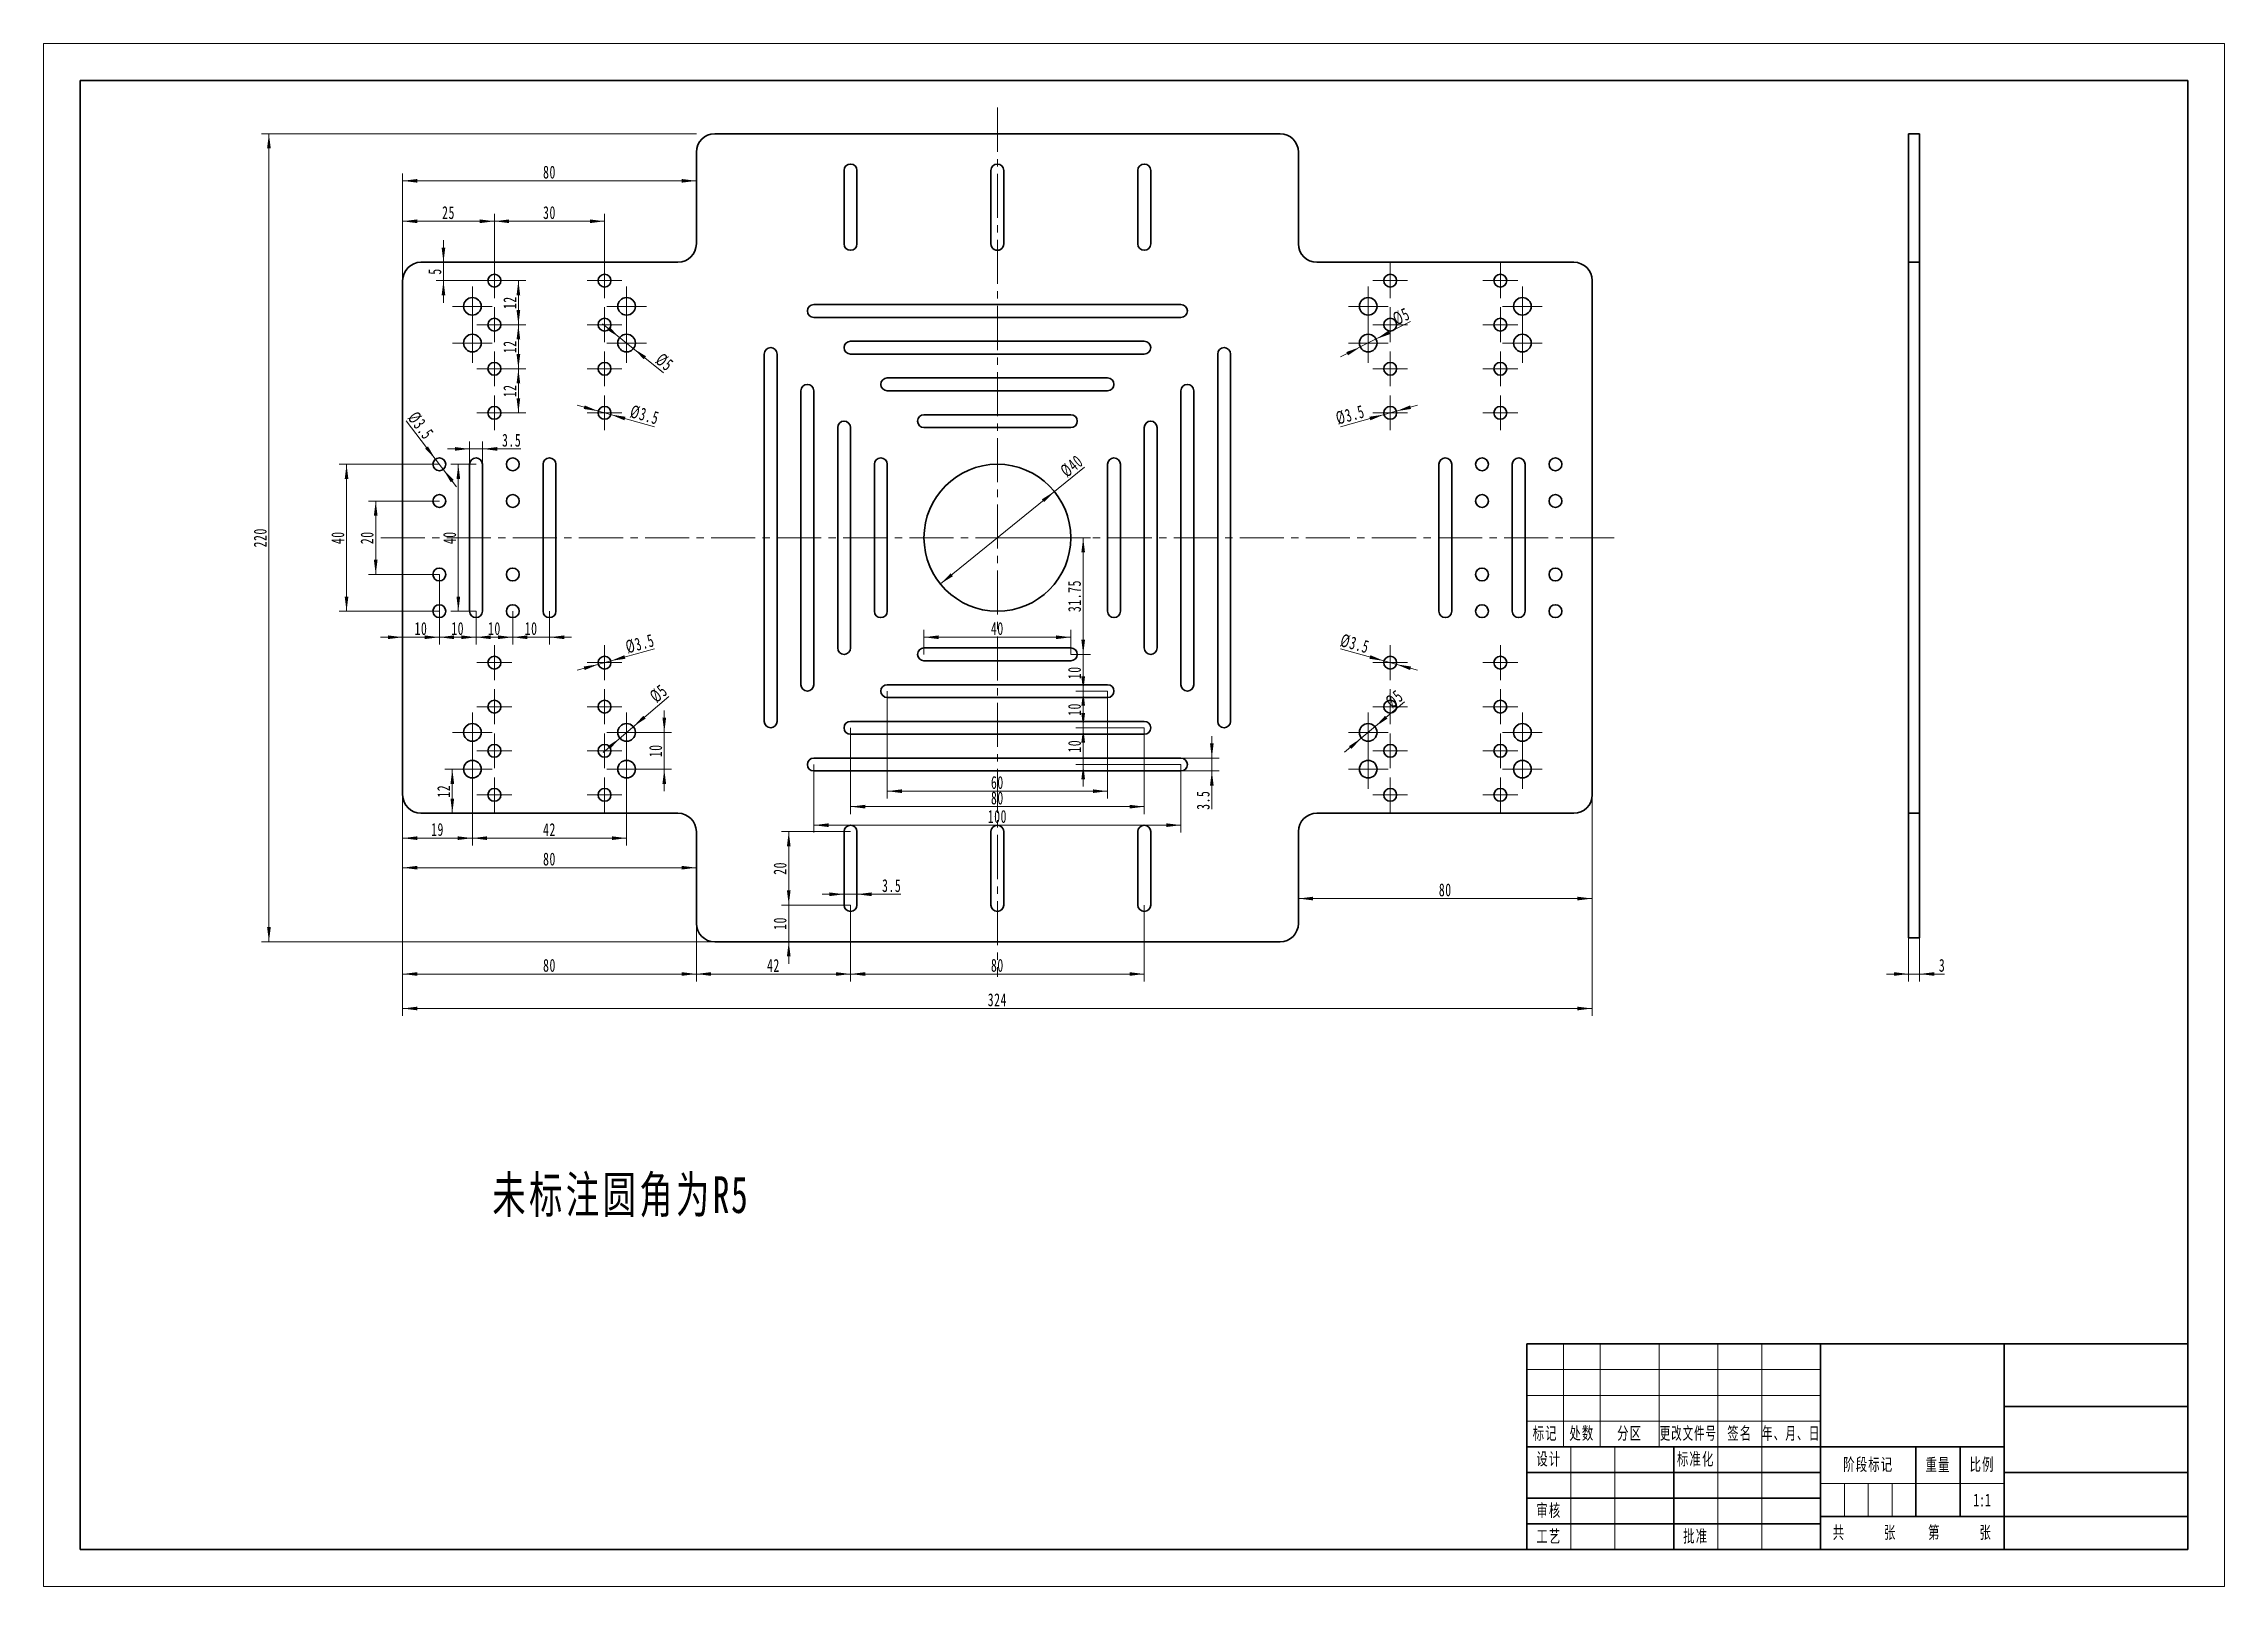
# Model space of a CAD drawing. Header units: millimetres. Extents: x -297 to 297, y -210 to 210.
import ezdxf
from ezdxf.enums import TextEntityAlignment as Align

# ---------------------------------------------------------------- set-up
doc = ezdxf.new("R2010")
doc.units = ezdxf.units.MM
doc.linetypes.add('点画线', pattern=[18, 12, -2, 2, -2])
doc.layers.get('0').update_dxf_attribs({"lineweight": 35})
for name, color, linetype, lineweight in [('中心线层', 1, '点画线', 18), ('尺寸线层', 3, 'Continuous', 18), ('粗实线层', 7, 'Continuous', 35), ('细实线层', 7, 'Continuous', 18)]:
    doc.layers.add(name, color=color, linetype=linetype, lineweight=lineweight)
doc.styles.add('标准', font='', dxfattribs={"width": 0.667})
doc.styles.get('标准').set_extended_font_data('宋体')
doc.dimstyles.new('标准', dxfattribs={"dimtxt": 3.5, "dimasz": 4, "dimexe": 2, "dimexo": 0, "dimtad": 1, "dimdsep": 46, "dimtxsty": '标准', "dimblk": '_CAXARROW', "dimcen": 0, "dimdle": 6, "dimazin": 2, "dimtfac": 0.707107, "dimtdec": 3, "dimtmove": 2, "dimatfit": 3, "dimfxl": 0, "dimfrac": 2, "dimtolj": 1, "dimtzin": 0, "dimarcsym": 0})

msp = doc.modelspace()

# ---------------------------------------------------------------- texts
at = {"layer": '尺寸线层', "insert": (-174.789, -98.355), "char_height": 10, "width": 114.69467, "attachment_point": 1, "line_spacing_factor": 1.15057, "style": '标准'}
msp.add_mtext('\\T1.1;未标注圆角为R5', dxfattribs=at)

# ---------------------------------------------------------------- blocks, each defined once
blk = doc.blocks.new('$CAXA_FRAME_13B17AC1$')
at = {"layer": '粗实线层'}
for p, q in [((-287, 200), (-287, -200)), ((287, 200), (-287, 200)), ((287, -200), (287, 200)), ((-287, -200), (287, -200))]:
    blk.add_line(p, q, dxfattribs=at)
at = {"layer": '细实线层'}
for p, q in [((297, 210), (-297, 210)), ((-297, 210), (-297, -210)), ((297, -210), (297, 210)), ((-297, -210), (297, -210))]:
    blk.add_line(p, q, dxfattribs=at)
blk = doc.blocks.new('$CAXA_TITLE_151E506F$')
at = {"layer": '粗实线层'}
for p, q in [((0, 56), (-180, 56)), ((-180, 56), (-180, 0)), ((-100, 56), (-100, 0)), ((-50, 56), (-50, 0)), ((0, 0), (0, 56)), ((0, 39), (-50, 39)), ((-50, 28), (-180, 28)), ((-140, 28), (-140, 0)), ((-74, 28), (-74, 9)), ((-62, 28), (-62, 9)), ((-100, 21), (-180, 21)), ((0, 21), (-50, 21)), ((-100, 14), (-180, 14)), ((-100, 7), (-180, 7)), ((0, 9), (-100, 9)), ((0, 0), (-180, 0))]:
    blk.add_line(p, q, dxfattribs=at)
at = {"layer": '细实线层'}
for p, q in [((-170, 56), (-170, 28)), ((-160, 56), (-160, 28)), ((-144, 56), (-144, 28)), ((-128, 56), (-128, 0)), ((-116, 56), (-116, 0)), ((-100, 49), (-180, 49)), ((-100, 42), (-180, 42)), ((-100, 35), (-180, 35)), ((-168, 28), (-168, 0)), ((-156, 28), (-156, 0)), ((-50, 18), (-100, 18)), ((-93.5, 18), (-93.5, 9)), ((-87, 18), (-87, 9)), ((-80.5, 18), (-80.5, 9))]:
    blk.add_line(p, q, dxfattribs=at)
at = {"layer": '尺寸线层', "attachment_point": 5, "line_spacing_factor": 1.369753, "style": '标准'}
for s, insert, char_height, width in [('\\T1.1;标记', (-175, 31.5), 3.405, 18), ('\\T1.1;处数', (-165, 31.5), 3.405, 18), ('\\T1.1;分区', (-152, 31.5), 3.405, 30), ('\\T1.1;{\\W0.60886;更改文件号}', (-136, 31.5), 3.4054, 30), ('\\T1.1;签名', (-122, 31.5), 3.405, 22), ('\\T1.1;{\\W0.622239;年、月、日}', (-108, 31.5), 3.4054, 30), ('\\T1.1;设计', (-174, 24.5), 3.405, 22), ('\\T1.1;标准化', (-134, 24.5), 3.405, 22), ('\\T1.1;阶段标记', (-87, 23), 3.405, 50), ('\\T1.1;重量', (-68, 23), 3.405, 22), ('\\T1.1;比例', (-56, 23), 3.405, 22), ('\\T1.1;审核', (-174, 10.5), 3.405, 22), ('\\T1.1;共', (-95, 4.5), 3.405, 8), ('\\T1.1;张', (-81, 4.5), 3.405, 8), ('\\T1.1;第', (-69, 4.5), 3.405, 8), ('\\T1.1;张', (-55, 4.5), 3.405, 8), ('\\T1.1;工艺', (-174, 3.5), 3.405, 22), ('\\T1.1;批准', (-134, 3.5), 3.405, 22)]:
    blk.add_mtext(s, dxfattribs=dict(at, insert=insert, char_height=char_height, width=width))
at = {"layer": '尺寸线层', "style": '标准'}
for tag, height, width, p in [('标记C', 3.54, 0.667, (-175, 52.5)), ('处数C', 3.54, 0.667, (-165, 52.5)), ('分区C', 3.54, 0.667, (-152, 52.5)), ('更改文件号C', 3.54, 0.512156, (-136, 52.5)), ('更改签名C', 3.54, 0.459969, (-122, 52.5)), ('更改日期C', 3.54, 0.62723, (-108, 52.5)), ('标记B', 3.54, 0.667, (-175, 45.5)), ('处数B', 3.54, 0.667, (-165, 45.5)), ('分区B', 3.54, 0.667, (-152, 45.5)), ('更改文件号B', 3.54, 0.512156, (-136, 45.5)), ('更改签名B', 3.54, 0.459969, (-122, 45.5)), ('更改日期B', 3.54, 0.62723, (-108, 45.5)), ('单位名称', 5.05, 0.667, (-25, 47.5)), ('材料名称', 5.05, 0.667, (-75, 42)), ('标记A', 3.54, 0.667, (-175, 38.5)), ('处数A', 3.54, 0.667, (-165, 38.5)), ('分区A', 3.54, 0.667, (-152, 38.5)), ('更改文件号A', 3.54, 0.512156, (-136, 38.5)), ('更改签名A', 3.54, 0.459969, (-122, 38.5)), ('更改日期A', 3.54, 0.62723, (-108, 38.5)), ('图纸名称', 5.05, 0.667, (-25, 30)), ('设计', 3.54, 0.667, (-162, 24.5)), ('设计日期', 3.54, 0.667, (-148, 24.5)), ('标准化', 3.54, 0.667, (-122, 24.5)), ('标准化日期', 3.54, 0.569556, (-108, 24.5)), ('图纸编号', 5.05, 0.667, (-25, 15)), ('审核', 3.54, 0.667, (-162, 10.5)), ('审核日期', 3.54, 0.667, (-148, 10.5)), ('阶段标记S', 3.54, 0.229984, (-96.75, 13.5)), ('阶段标记A', 3.54, 0.229984, (-90.25, 13.5)), ('阶段标记B', 3.54, 0.229984, (-83.75, 13.5)), ('阶段标记C', 3.54, 0.229984, (-77.25, 13.5)), ('重量', 3.54, 0.667, (-68, 13.5)), ('图纸比例', 3.54, 0.524733, (-56, 13.5)), ('页数', 3.54, 0.667, (-88, 4.5)), ('页码', 3.54, 0.667, (-62, 4.5)), ('投影符号', 3.54, 0.667, (-25, 4.5)), ('工艺', 3.54, 0.667, (-162, 3.5)), ('工艺日期', 3.54, 0.667, (-148, 3.5)), ('批准', 3.54, 0.667, (-122, 3.5)), ('批准日期', 3.54, 0.667, (-108, 3.5))]:
    blk.add_attdef(tag, text='', height=height, dxfattribs=dict(at, width=width)).set_placement(p, align=Align.MIDDLE_CENTER)
blk = doc.blocks.new('*X4')
at = {"layer": '尺寸线层', "linetype": 'Continuous'}
for points in [[(-235.63, 185.48), (-235.13, 181.48), (-236.13, 181.48)], [(-235.63, -34.52), (-235.13, -30.52), (-236.13, -30.52)]]:
    blk.add_hatch(color=0, dxfattribs=at).paths.add_polyline_path(points, flags=0)
at = {"layer": '尺寸线层', "color": 0, "linetype": 'Continuous'}
for p, q in [((-119.21, 185.48), (-237.63, 185.48)), ((-235.63, 185.48), (-235.63, -34.52)), ((-114.21, -34.52), (-237.63, -34.52))]:
    blk.add_line(p, q, dxfattribs=at)
at = {"layer": '尺寸线层', "color": 0, "insert": (-237.98, 75.48), "char_height": 3.5, "width": 9.9502, "attachment_point": 5, "rotation": 90, "line_spacing_factor": 1.15057, "style": '标准'}
blk.add_mtext('\\T1.1;220', dxfattribs=at)
blk = doc.blocks.new('_CAXARROW')
blk.add_hatch(color=0).paths.add_polyline_path([(0, 0), (-1, 0.125), (-1, -0.125)], flags=0)
blk = doc.blocks.new('*X5')
at = {"layer": '尺寸线层', "linetype": 'Continuous'}
for points in [[(-199.21, -52.68), (-195.21, -52.18), (-195.21, -53.18)], [(124.79, -52.68), (120.79, -52.18), (120.79, -53.18)]]:
    blk.add_hatch(color=0, dxfattribs=at).paths.add_polyline_path(points, flags=0)
at = {"layer": '尺寸线层', "color": 0, "linetype": 'Continuous'}
for p, q in [((-199.21, 5.48), (-199.21, -54.68)), ((124.79, 3.38), (124.79, -54.68)), ((-199.21, -52.68), (124.79, -52.68))]:
    blk.add_line(p, q, dxfattribs=at)
at = {"layer": '尺寸线层', "color": 0, "insert": (-37.21, -50.33), "char_height": 3.5, "width": 10.002, "attachment_point": 5, "line_spacing_factor": 1.15057, "style": '标准'}
blk.add_mtext('\\T1.1;324', dxfattribs=at)
blk = doc.blocks.new('*X6')
at = {"layer": '尺寸线层', "linetype": 'Continuous'}
for points in [[(-199.21, 172.65), (-195.21, 173.15), (-195.21, 172.15)], [(-119.21, 172.65), (-123.21, 173.15), (-123.21, 172.15)]]:
    blk.add_hatch(color=0, dxfattribs=at).paths.add_polyline_path(points, flags=0)
at = {"layer": '尺寸线层', "color": 0, "linetype": 'Continuous'}
for p, q in [((-199.21, 145.48), (-199.21, 174.65)), ((-199.21, 172.65), (-119.21, 172.65)), ((-119.21, 172.48), (-119.21, 174.65))]:
    blk.add_line(p, q, dxfattribs=at)
at = {"layer": '尺寸线层', "color": 0, "insert": (-159.21, 175), "char_height": 3.5, "width": 7, "attachment_point": 5, "line_spacing_factor": 1.15057, "style": '标准'}
blk.add_mtext('\\T1.1;80', dxfattribs=at)
blk = doc.blocks.new('*X7')
at = {"layer": '尺寸线层', "linetype": 'Continuous'}
for points in [[(-199.21, -43.29), (-195.21, -42.79), (-195.21, -43.79)], [(-119.21, -43.29), (-123.21, -42.79), (-123.21, -43.79)]]:
    blk.add_hatch(color=0, dxfattribs=at).paths.add_polyline_path(points, flags=0)
at = {"layer": '尺寸线层', "color": 0, "linetype": 'Continuous'}
for p, q in [((-199.21, -21.52), (-199.21, -45.29)), ((-119.21, -34.52), (-119.21, -45.29)), ((-199.21, -43.29), (-119.21, -43.29))]:
    blk.add_line(p, q, dxfattribs=at)
at = {"layer": '尺寸线层', "color": 0, "insert": (-159.21, -40.95), "char_height": 3.5, "width": 7, "attachment_point": 5, "line_spacing_factor": 1.15057, "style": '标准'}
blk.add_mtext('\\T1.1;80', dxfattribs=at)
blk = doc.blocks.new('*X8')
at = {"layer": '尺寸线层', "linetype": 'Continuous'}
for points in [[(-199.21, -14.35), (-195.21, -13.85), (-195.21, -14.85)], [(-119.21, -14.35), (-123.21, -13.85), (-123.21, -14.85)]]:
    blk.add_hatch(color=0, dxfattribs=at).paths.add_polyline_path(points, flags=0)
at = {"layer": '尺寸线层', "color": 0, "linetype": 'Continuous'}
for p, q in [((-199.21, 5.48), (-199.21, -16.35)), ((-199.21, -14.35), (-119.21, -14.35)), ((-119.21, -21.52), (-119.21, -12.35))]:
    blk.add_line(p, q, dxfattribs=at)
at = {"layer": '尺寸线层', "color": 0, "insert": (-159.21, -12.01), "char_height": 3.5, "width": 7, "attachment_point": 5, "line_spacing_factor": 1.15057, "style": '标准'}
blk.add_mtext('\\T1.1;80', dxfattribs=at)
blk = doc.blocks.new('*X9')
at = {"layer": '尺寸线层', "linetype": 'Continuous'}
for points in [[(44.79, -22.75), (48.79, -22.25), (48.79, -23.25)], [(124.79, -22.75), (120.79, -22.25), (120.79, -23.25)]]:
    blk.add_hatch(color=0, dxfattribs=at).paths.add_polyline_path(points, flags=0)
at = {"layer": '尺寸线层', "color": 0, "linetype": 'Continuous'}
for p, q in [((124.79, 5.48), (124.79, -24.75)), ((44.79, -29.52), (44.79, -20.75)), ((44.79, -22.75), (124.79, -22.75))]:
    blk.add_line(p, q, dxfattribs=at)
at = {"layer": '尺寸线层', "color": 0, "insert": (84.79, -20.4), "char_height": 3.5, "width": 7, "attachment_point": 5, "line_spacing_factor": 1.15057, "style": '标准'}
blk.add_mtext('\\T1.1;80', dxfattribs=at)
blk = doc.blocks.new('*X10')
at = {"layer": '尺寸线层', "linetype": 'Continuous'}
for points in [[(-185.68, 12.48), (-186.18, 8.48), (-185.18, 8.48)], [(-185.68, 0.48), (-186.18, 4.48), (-185.18, 4.48)]]:
    blk.add_hatch(color=0, dxfattribs=at).paths.add_polyline_path(points, flags=0)
at = {"layer": '尺寸线层', "color": 0, "linetype": 'Continuous'}
for p, q in [((-180.21, 12.48), (-187.68, 12.48)), ((-185.68, 0.48), (-185.68, 12.48)), ((-194.21, 0.48), (-183.68, 0.48))]:
    blk.add_line(p, q, dxfattribs=at)
at = {"layer": '尺寸线层', "color": 0, "insert": (-188.03, 6.48), "char_height": 3.5, "width": 7, "attachment_point": 5, "rotation": 90, "line_spacing_factor": 1.15057, "style": '标准'}
blk.add_mtext('\\T1.1;12', dxfattribs=at)
blk = doc.blocks.new('*X11')
at = {"layer": '尺寸线层', "linetype": 'Continuous'}
for points in [[(-199.21, -6.31), (-195.21, -5.81), (-195.21, -6.81)], [(-180.21, -6.31), (-184.21, -5.81), (-184.21, -6.81)]]:
    blk.add_hatch(color=0, dxfattribs=at).paths.add_polyline_path(points, flags=0)
at = {"layer": '尺寸线层', "color": 0, "linetype": 'Continuous'}
for p, q in [((-180.21, 12.48), (-180.21, -8.31)), ((-199.21, 5.48), (-199.21, -8.31)), ((-199.21, -6.31), (-180.21, -6.31))]:
    blk.add_line(p, q, dxfattribs=at)
at = {"layer": '尺寸线层', "color": 0, "insert": (-189.71, -3.97), "char_height": 3.5, "width": 7, "attachment_point": 5, "line_spacing_factor": 1.15057, "style": '标准'}
blk.add_mtext('\\T1.1;19', dxfattribs=at)
blk = doc.blocks.new('*X12')
at = {"layer": '尺寸线层', "linetype": 'Continuous'}
for points in [[(-127.94, 22.48), (-127.44, 26.48), (-128.44, 26.48)], [(-127.94, 12.48), (-127.44, 8.48), (-128.44, 8.48)]]:
    blk.add_hatch(color=0, dxfattribs=at).paths.add_polyline_path(points, flags=0)
at = {"layer": '尺寸线层', "color": 0, "linetype": 'Continuous'}
for p, q in [((-127.94, 28.48), (-127.94, 6.48)), ((-138.21, 22.48), (-125.94, 22.48)), ((-138.21, 12.48), (-125.94, 12.48))]:
    blk.add_line(p, q, dxfattribs=at)
at = {"layer": '尺寸线层', "color": 0, "insert": (-130.28, 17.48), "char_height": 3.5, "width": 7, "attachment_point": 5, "rotation": 90, "line_spacing_factor": 1.15057, "style": '标准'}
blk.add_mtext('\\T1.1;10', dxfattribs=at)
blk = doc.blocks.new('*X13')
at = {"layer": '尺寸线层', "linetype": 'Continuous'}
for points in [[(-180.21, -6.31), (-176.21, -5.81), (-176.21, -6.81)], [(-138.21, -6.31), (-142.21, -5.81), (-142.21, -6.81)]]:
    blk.add_hatch(color=0, dxfattribs=at).paths.add_polyline_path(points, flags=0)
at = {"layer": '尺寸线层', "color": 0, "linetype": 'Continuous'}
for p, q in [((-180.21, 12.48), (-180.21, -8.31)), ((-138.21, 12.48), (-138.21, -8.31)), ((-180.21, -6.31), (-138.21, -6.31))]:
    blk.add_line(p, q, dxfattribs=at)
at = {"layer": '尺寸线层', "color": 0, "insert": (-159.21, -3.97), "char_height": 3.5, "width": 7, "attachment_point": 5, "line_spacing_factor": 1.15057, "style": '标准'}
blk.add_mtext('\\T1.1;42', dxfattribs=at)
blk = doc.blocks.new('*X14')
at = {"layer": '尺寸线层', "linetype": 'Continuous'}
for points in [[(-136.39, 24.04), (-133.02, 26.26), (-133.67, 27.02)], [(-140.03, 20.92), (-142.75, 17.94), (-143.4, 18.7)]]:
    blk.add_hatch(color=0, dxfattribs=at).paths.add_polyline_path(points, flags=0)
at = {"layer": '尺寸线层', "color": 0, "linetype": 'Continuous'}
blk.add_line((-126.73, 32.3), (-144.59, 17.02), dxfattribs=at)
at = {"layer": '尺寸线层', "color": 0, "insert": (-129.48, 33.07), "char_height": 3.5, "width": 7, "attachment_point": 5, "rotation": 40.53519, "line_spacing_factor": 1.15057, "style": '标准'}
blk.add_mtext('\\T1.1;%%C5', dxfattribs=at)
blk = doc.blocks.new('*X15')
at = {"layer": '尺寸线层', "linetype": 'Continuous'}
for points in [[(-140.08, 129.98), (-143.52, 132.09), (-142.89, 132.87)], [(-136.34, 126.98), (-133.53, 124.09), (-132.9, 124.87)]]:
    blk.add_hatch(color=0, dxfattribs=at).paths.add_polyline_path(points, flags=0)
at = {"layer": '尺寸线层', "color": 0, "linetype": 'Continuous'}
blk.add_line((-128.13, 120.41), (-144.77, 133.73), dxfattribs=at)
at = {"layer": '尺寸线层', "color": 0, "insert": (-127.89, 123.26), "char_height": 3.5, "width": 7, "attachment_point": 5, "rotation": 321.32112, "line_spacing_factor": 1.15057, "style": '标准'}
blk.add_mtext('\\T1.1;%%C5', dxfattribs=at)
blk = doc.blocks.new('*X16')
at = {"layer": '尺寸线层', "linetype": 'Continuous'}
for points in [[(65.93, 129.56), (69.73, 130.92), (69.27, 131.82)], [(61.65, 127.4), (58.3, 125.15), (57.85, 126.04)]]:
    blk.add_hatch(color=0, dxfattribs=at).paths.add_polyline_path(points, flags=0)
at = {"layer": '尺寸线层', "color": 0, "linetype": 'Continuous'}
blk.add_line((75.31, 134.31), (56.29, 124.69), dxfattribs=at)
at = {"layer": '尺寸线层', "color": 0, "insert": (72.82, 135.71), "char_height": 3.5, "width": 7, "attachment_point": 5, "rotation": 26.83334, "line_spacing_factor": 1.15057, "style": '标准'}
blk.add_mtext('\\T1.1;%%C5', dxfattribs=at)
blk = doc.blocks.new('*X17')
at = {"layer": '尺寸线层', "linetype": 'Continuous'}
for points in [[(65.63, 24.02), (69.01, 26.21), (68.37, 26.98)], [(61.95, 20.94), (59.21, 17.98), (58.57, 18.75)]]:
    blk.add_hatch(color=0, dxfattribs=at).paths.add_polyline_path(points, flags=0)
at = {"layer": '尺寸线层', "color": 0, "linetype": 'Continuous'}
blk.add_line((73.67, 30.78), (57.36, 17.08), dxfattribs=at)
at = {"layer": '尺寸线层', "color": 0, "insert": (70.93, 31.58), "char_height": 3.5, "width": 7, "attachment_point": 5, "rotation": 40.02883, "line_spacing_factor": 1.15057, "style": '标准'}
blk.add_mtext('\\T1.1;%%C5', dxfattribs=at)
blk = doc.blocks.new('*X18')
at = {"layer": '尺寸线层', "linetype": 'Continuous'}
for points in [[(-142.52, 41.95), (-138.54, 42.54), (-138.8, 43.5)], [(-145.9, 41.01), (-149.62, 39.46), (-149.88, 40.42)]]:
    blk.add_hatch(color=0, dxfattribs=at).paths.add_polyline_path(points, flags=0)
at = {"layer": '尺寸线层', "color": 0, "linetype": 'Continuous'}
blk.add_line((-130.65, 45.25), (-151.68, 39.41), dxfattribs=at)
at = {"layer": '尺寸线层', "color": 0, "insert": (-134.57, 46.62), "char_height": 3.5, "width": 13.6542, "attachment_point": 5, "rotation": 15.51118, "line_spacing_factor": 1.15057, "style": '标准'}
blk.add_mtext('\\T1.1;%%C3.5', dxfattribs=at)
blk = doc.blocks.new('*X19')
at = {"layer": '尺寸线层', "linetype": 'Continuous'}
for points in [[(-145.9, 109.95), (-149.88, 110.54), (-149.62, 111.5)], [(-142.52, 109.01), (-138.8, 107.46), (-138.54, 108.42)]]:
    blk.add_hatch(color=0, dxfattribs=at).paths.add_polyline_path(points, flags=0)
at = {"layer": '尺寸线层', "color": 0, "linetype": 'Continuous'}
blk.add_line((-130.65, 105.72), (-151.68, 111.55), dxfattribs=at)
at = {"layer": '尺寸线层', "color": 0, "insert": (-133.3, 108.92), "char_height": 3.5, "width": 13.6542, "attachment_point": 5, "rotation": 344.48882, "line_spacing_factor": 1.15057, "style": '标准'}
blk.add_mtext('\\T1.1;%%C3.5', dxfattribs=at)
blk = doc.blocks.new('*X20')
at = {"layer": '尺寸线层', "linetype": 'Continuous'}
for points in [[(68.1, 109.01), (64.12, 108.42), (64.38, 107.46)], [(71.48, 109.95), (75.2, 111.5), (75.46, 110.54)]]:
    blk.add_hatch(color=0, dxfattribs=at).paths.add_polyline_path(points, flags=0)
at = {"layer": '尺寸线层', "color": 0, "linetype": 'Continuous'}
blk.add_line((56.23, 105.72), (77.26, 111.55), dxfattribs=at)
at = {"layer": '尺寸线层', "color": 0, "insert": (58.88, 108.92), "char_height": 3.5, "width": 13.6542, "attachment_point": 5, "rotation": 15.51118, "line_spacing_factor": 1.15057, "style": '标准'}
blk.add_mtext('\\T1.1;%%C3.5', dxfattribs=at)
blk = doc.blocks.new('*X21')
at = {"layer": '尺寸线层', "linetype": 'Continuous'}
for points in [[(68.1, 41.95), (64.38, 43.5), (64.12, 42.54)], [(71.48, 41.01), (75.46, 40.42), (75.2, 39.46)]]:
    blk.add_hatch(color=0, dxfattribs=at).paths.add_polyline_path(points, flags=0)
at = {"layer": '尺寸线层', "color": 0, "linetype": 'Continuous'}
blk.add_line((56.23, 45.25), (77.26, 39.41), dxfattribs=at)
at = {"layer": '尺寸线层', "color": 0, "insert": (60.15, 46.62), "char_height": 3.5, "width": 13.6542, "attachment_point": 5, "rotation": 344.48882, "line_spacing_factor": 1.15057, "style": '标准'}
blk.add_mtext('\\T1.1;%%C3.5', dxfattribs=at)
blk = doc.blocks.new('*X22')
at = {"layer": '尺寸线层', "linetype": 'Continuous'}
for points in [[(-188.09, 150.48), (-188.59, 154.48), (-187.59, 154.48)], [(-188.09, 145.48), (-188.59, 141.48), (-187.59, 141.48)]]:
    blk.add_hatch(color=0, dxfattribs=at).paths.add_polyline_path(points, flags=0)
at = {"layer": '尺寸线层', "color": 0, "linetype": 'Continuous'}
for p, q in [((-188.09, 139.48), (-188.09, 156.48)), ((-194.21, 150.48), (-186.09, 150.48)), ((-174.21, 145.48), (-190.09, 145.48))]:
    blk.add_line(p, q, dxfattribs=at)
at = {"layer": '尺寸线层', "color": 0, "insert": (-190.42, 147.98), "char_height": 3.5, "width": 7, "attachment_point": 5, "rotation": 90, "line_spacing_factor": 1.15057, "style": '标准'}
blk.add_mtext('\\T1.1;5', dxfattribs=at)
blk = doc.blocks.new('*X23')
at = {"layer": '尺寸线层', "linetype": 'Continuous'}
for points in [[(-174.21, 161.64), (-170.21, 162.14), (-170.21, 161.14)], [(-144.21, 161.64), (-148.21, 162.14), (-148.21, 161.14)]]:
    blk.add_hatch(color=0, dxfattribs=at).paths.add_polyline_path(points, flags=0)
at = {"layer": '尺寸线层', "color": 0, "linetype": 'Continuous'}
for p, q in [((-174.21, 145.48), (-174.21, 163.64)), ((-174.21, 161.64), (-144.21, 161.64)), ((-144.21, 145.48), (-144.21, 163.64))]:
    blk.add_line(p, q, dxfattribs=at)
at = {"layer": '尺寸线层', "color": 0, "insert": (-159.21, 163.98), "char_height": 3.5, "width": 7, "attachment_point": 5, "line_spacing_factor": 1.15057, "style": '标准'}
blk.add_mtext('\\T1.1;30', dxfattribs=at)
blk = doc.blocks.new('*X24')
at = {"layer": '尺寸线层', "linetype": 'Continuous'}
for points in [[(-167.68, 145.48), (-167.18, 141.48), (-168.18, 141.48)], [(-167.68, 133.48), (-167.18, 137.48), (-168.18, 137.48)]]:
    blk.add_hatch(color=0, dxfattribs=at).paths.add_polyline_path(points, flags=0)
at = {"layer": '尺寸线层', "color": 0, "linetype": 'Continuous'}
for p, q in [((-174.21, 145.48), (-165.68, 145.48)), ((-167.68, 145.48), (-167.68, 133.48)), ((-174.21, 133.48), (-165.68, 133.48))]:
    blk.add_line(p, q, dxfattribs=at)
at = {"layer": '尺寸线层', "color": 0, "insert": (-170.02, 139.48), "char_height": 3.5, "width": 7, "attachment_point": 5, "rotation": 90, "line_spacing_factor": 1.15057, "style": '标准'}
blk.add_mtext('\\T1.1;12', dxfattribs=at)
blk = doc.blocks.new('*X25')
at = {"layer": '尺寸线层', "linetype": 'Continuous'}
for points in [[(-167.68, 133.48), (-167.18, 129.48), (-168.18, 129.48)], [(-167.68, 121.48), (-167.18, 125.48), (-168.18, 125.48)]]:
    blk.add_hatch(color=0, dxfattribs=at).paths.add_polyline_path(points, flags=0)
at = {"layer": '尺寸线层', "color": 0, "linetype": 'Continuous'}
for p, q in [((-174.21, 133.48), (-165.68, 133.48)), ((-167.68, 133.48), (-167.68, 121.48)), ((-174.21, 121.48), (-165.68, 121.48))]:
    blk.add_line(p, q, dxfattribs=at)
at = {"layer": '尺寸线层', "color": 0, "insert": (-170.02, 127.48), "char_height": 3.5, "width": 7, "attachment_point": 5, "rotation": 90, "line_spacing_factor": 1.15057, "style": '标准'}
blk.add_mtext('\\T1.1;12', dxfattribs=at)
blk = doc.blocks.new('*X26')
at = {"layer": '尺寸线层', "linetype": 'Continuous'}
for points in [[(-167.68, 121.48), (-167.18, 117.48), (-168.18, 117.48)], [(-167.68, 109.48), (-167.18, 113.48), (-168.18, 113.48)]]:
    blk.add_hatch(color=0, dxfattribs=at).paths.add_polyline_path(points, flags=0)
at = {"layer": '尺寸线层', "color": 0, "linetype": 'Continuous'}
for p, q in [((-174.21, 121.48), (-165.68, 121.48)), ((-167.68, 121.48), (-167.68, 109.48)), ((-174.21, 109.48), (-165.68, 109.48))]:
    blk.add_line(p, q, dxfattribs=at)
at = {"layer": '尺寸线层', "color": 0, "insert": (-170.02, 115.48), "char_height": 3.5, "width": 7, "attachment_point": 5, "rotation": 90, "line_spacing_factor": 1.15057, "style": '标准'}
blk.add_mtext('\\T1.1;12', dxfattribs=at)
blk = doc.blocks.new('*X27')
at = {"layer": '尺寸线层', "linetype": 'Continuous'}
for points in [[(-199.21, 161.64), (-195.21, 162.14), (-195.21, 161.14)], [(-174.21, 161.64), (-178.21, 162.14), (-178.21, 161.14)]]:
    blk.add_hatch(color=0, dxfattribs=at).paths.add_polyline_path(points, flags=0)
at = {"layer": '尺寸线层', "color": 0, "linetype": 'Continuous'}
for p, q in [((-199.21, 145.48), (-199.21, 163.64)), ((-199.21, 161.64), (-174.21, 161.64)), ((-174.21, 145.48), (-174.21, 163.64))]:
    blk.add_line(p, q, dxfattribs=at)
at = {"layer": '尺寸线层', "color": 0, "insert": (-186.71, 163.98), "char_height": 3.5, "width": 7, "attachment_point": 5, "line_spacing_factor": 1.15057, "style": '标准'}
blk.add_mtext('\\T1.1;25', dxfattribs=at)
blk = doc.blocks.new('*X28')
at = {"layer": '尺寸线层', "linetype": 'Continuous'}
for points in [[(-199.21, 48.39), (-203.21, 48.89), (-203.21, 47.89)], [(-189.21, 48.39), (-185.21, 48.89), (-185.21, 47.89)]]:
    blk.add_hatch(color=0, dxfattribs=at).paths.add_polyline_path(points, flags=0)
at = {"layer": '尺寸线层', "color": 0, "linetype": 'Continuous'}
for p, q in [((-199.21, 75.48), (-199.21, 46.39)), ((-189.21, 65.48), (-189.21, 46.39)), ((-205.21, 48.39), (-183.21, 48.39))]:
    blk.add_line(p, q, dxfattribs=at)
at = {"layer": '尺寸线层', "color": 0, "insert": (-194.21, 50.74), "char_height": 3.5, "width": 7, "attachment_point": 5, "line_spacing_factor": 1.15057, "style": '标准'}
blk.add_mtext('\\T1.1;10', dxfattribs=at)
blk = doc.blocks.new('*X29')
at = {"layer": '尺寸线层', "linetype": 'Continuous'}
for points in [[(-206.54, 85.48), (-206.04, 81.48), (-207.04, 81.48)], [(-206.54, 65.48), (-206.04, 69.48), (-207.04, 69.48)]]:
    blk.add_hatch(color=0, dxfattribs=at).paths.add_polyline_path(points, flags=0)
at = {"layer": '尺寸线层', "color": 0, "linetype": 'Continuous'}
for p, q in [((-189.21, 85.48), (-208.54, 85.48)), ((-206.54, 85.48), (-206.54, 65.48)), ((-189.21, 65.48), (-208.54, 65.48))]:
    blk.add_line(p, q, dxfattribs=at)
at = {"layer": '尺寸线层', "color": 0, "insert": (-208.88, 75.48), "char_height": 3.5, "width": 7, "attachment_point": 5, "rotation": 90, "line_spacing_factor": 1.15057, "style": '标准'}
blk.add_mtext('\\T1.1;20', dxfattribs=at)
blk = doc.blocks.new('*X30')
at = {"layer": '尺寸线层', "linetype": 'Continuous'}
for points in [[(-214.49, 95.48), (-213.99, 91.48), (-214.99, 91.48)], [(-214.49, 55.48), (-213.99, 59.48), (-214.99, 59.48)]]:
    blk.add_hatch(color=0, dxfattribs=at).paths.add_polyline_path(points, flags=0)
at = {"layer": '尺寸线层', "color": 0, "linetype": 'Continuous'}
for p, q in [((-189.21, 95.48), (-216.49, 95.48)), ((-214.49, 95.48), (-214.49, 55.48)), ((-189.21, 55.48), (-216.49, 55.48))]:
    blk.add_line(p, q, dxfattribs=at)
at = {"layer": '尺寸线层', "color": 0, "insert": (-216.84, 75.48), "char_height": 3.5, "width": 7, "attachment_point": 5, "rotation": 90, "line_spacing_factor": 1.15057, "style": '标准'}
blk.add_mtext('\\T1.1;40', dxfattribs=at)
blk = doc.blocks.new('*X31')
at = {"layer": '尺寸线层', "linetype": 'Continuous'}
for points in [[(-184.04, 95.48), (-183.54, 91.48), (-184.54, 91.48)], [(-184.04, 55.48), (-183.54, 59.48), (-184.54, 59.48)]]:
    blk.add_hatch(color=0, dxfattribs=at).paths.add_polyline_path(points, flags=0)
at = {"layer": '尺寸线层', "color": 0, "linetype": 'Continuous'}
for p, q in [((-179.21, 95.48), (-186.04, 95.48)), ((-184.04, 95.48), (-184.04, 55.48)), ((-179.21, 55.48), (-186.04, 55.48))]:
    blk.add_line(p, q, dxfattribs=at)
at = {"layer": '尺寸线层', "color": 0, "insert": (-186.39, 75.48), "char_height": 3.5, "width": 7, "attachment_point": 5, "rotation": 90, "line_spacing_factor": 1.15057, "style": '标准'}
blk.add_mtext('\\T1.1;40', dxfattribs=at)
blk = doc.blocks.new('*X32')
at = {"layer": '尺寸线层', "linetype": 'Continuous'}
for points in [[(-190.27, 96.87), (-192.31, 100.35), (-193.1, 99.74)], [(-188.15, 94.09), (-185.32, 91.22), (-186.11, 90.61)]]:
    blk.add_hatch(color=0, dxfattribs=at).paths.add_polyline_path(points, flags=0)
at = {"layer": '尺寸线层', "color": 0, "linetype": 'Continuous'}
blk.add_line((-198.25, 107.28), (-184.5, 89.33), dxfattribs=at)
at = {"layer": '尺寸线层', "color": 0, "insert": (-194.29, 106.02), "char_height": 3.5, "width": 13.6542, "attachment_point": 5, "rotation": 307.46079, "line_spacing_factor": 1.15057, "style": '标准'}
blk.add_mtext('\\T1.1;%%C3.5', dxfattribs=at)
blk = doc.blocks.new('*X33')
at = {"layer": '尺寸线层', "linetype": 'Continuous'}
for points in [[(-180.96, 99.67), (-184.96, 100.17), (-184.96, 99.17)], [(-177.46, 99.67), (-173.46, 100.17), (-173.46, 99.17)]]:
    blk.add_hatch(color=0, dxfattribs=at).paths.add_polyline_path(points, flags=0)
at = {"layer": '尺寸线层', "color": 0, "linetype": 'Continuous'}
for p, q in [((-180.96, 95.48), (-180.96, 101.67)), ((-177.46, 95.48), (-177.46, 101.67)), ((-186.96, 99.67), (-167.05, 99.67))]:
    blk.add_line(p, q, dxfattribs=at)
at = {"layer": '尺寸线层', "color": 0, "insert": (-169.51, 102.01), "char_height": 3.5, "width": 9.8205, "attachment_point": 5, "line_spacing_factor": 1.15057, "style": '标准'}
blk.add_mtext('\\T1.1;3.5', dxfattribs=at)
blk = doc.blocks.new('*X34')
at = {"layer": '尺寸线层', "linetype": 'Continuous'}
for points in [[(-189.21, 48.39), (-193.21, 48.89), (-193.21, 47.89)], [(-179.21, 48.39), (-175.21, 48.89), (-175.21, 47.89)]]:
    blk.add_hatch(color=0, dxfattribs=at).paths.add_polyline_path(points, flags=0)
at = {"layer": '尺寸线层', "color": 0, "linetype": 'Continuous'}
for p, q in [((-189.21, 55.48), (-189.21, 46.39)), ((-179.21, 55.48), (-179.21, 46.39)), ((-195.21, 48.39), (-173.21, 48.39))]:
    blk.add_line(p, q, dxfattribs=at)
at = {"layer": '尺寸线层', "color": 0, "insert": (-184.21, 50.74), "char_height": 3.5, "width": 7, "attachment_point": 5, "line_spacing_factor": 1.15057, "style": '标准'}
blk.add_mtext('\\T1.1;10', dxfattribs=at)
blk = doc.blocks.new('*X35')
at = {"layer": '尺寸线层', "linetype": 'Continuous'}
for points in [[(-179.21, 48.39), (-183.21, 48.89), (-183.21, 47.89)], [(-169.21, 48.39), (-165.21, 48.89), (-165.21, 47.89)]]:
    blk.add_hatch(color=0, dxfattribs=at).paths.add_polyline_path(points, flags=0)
at = {"layer": '尺寸线层', "color": 0, "linetype": 'Continuous'}
for p, q in [((-179.21, 55.48), (-179.21, 46.39)), ((-169.21, 55.48), (-169.21, 46.39)), ((-185.21, 48.39), (-163.21, 48.39))]:
    blk.add_line(p, q, dxfattribs=at)
at = {"layer": '尺寸线层', "color": 0, "insert": (-174.21, 50.74), "char_height": 3.5, "width": 7, "attachment_point": 5, "line_spacing_factor": 1.15057, "style": '标准'}
blk.add_mtext('\\T1.1;10', dxfattribs=at)
blk = doc.blocks.new('*X36')
at = {"layer": '尺寸线层', "linetype": 'Continuous'}
for points in [[(-169.21, 48.39), (-173.21, 48.89), (-173.21, 47.89)], [(-159.21, 48.39), (-155.21, 48.89), (-155.21, 47.89)]]:
    blk.add_hatch(color=0, dxfattribs=at).paths.add_polyline_path(points, flags=0)
at = {"layer": '尺寸线层', "color": 0, "linetype": 'Continuous'}
for p, q in [((-169.21, 55.48), (-169.21, 46.39)), ((-159.21, 55.48), (-159.21, 46.39)), ((-175.21, 48.39), (-153.21, 48.39))]:
    blk.add_line(p, q, dxfattribs=at)
at = {"layer": '尺寸线层', "color": 0, "insert": (-164.21, 50.74), "char_height": 3.5, "width": 7, "attachment_point": 5, "line_spacing_factor": 1.15057, "style": '标准'}
blk.add_mtext('\\T1.1;10', dxfattribs=at)
blk = doc.blocks.new('*X37')
at = {"layer": '尺寸线层', "linetype": 'Continuous'}
for points in [[(-119.21, -43.29), (-115.21, -42.79), (-115.21, -43.79)], [(-77.21, -43.29), (-81.21, -42.79), (-81.21, -43.79)]]:
    blk.add_hatch(color=0, dxfattribs=at).paths.add_polyline_path(points, flags=0)
at = {"layer": '尺寸线层', "color": 0, "linetype": 'Continuous'}
for p, q in [((-119.21, -29.52), (-119.21, -45.29)), ((-77.21, -24.52), (-77.21, -45.29)), ((-119.21, -43.29), (-77.21, -43.29))]:
    blk.add_line(p, q, dxfattribs=at)
at = {"layer": '尺寸线层', "color": 0, "insert": (-98.21, -40.95), "char_height": 3.5, "width": 7, "attachment_point": 5, "line_spacing_factor": 1.15057, "style": '标准'}
blk.add_mtext('\\T1.1;42', dxfattribs=at)
blk = doc.blocks.new('*X38')
at = {"layer": '尺寸线层', "linetype": 'Continuous'}
for points in [[(-77.21, -43.29), (-73.21, -42.79), (-73.21, -43.79)], [(2.79, -43.29), (-1.21, -42.79), (-1.21, -43.79)]]:
    blk.add_hatch(color=0, dxfattribs=at).paths.add_polyline_path(points, flags=0)
at = {"layer": '尺寸线层', "color": 0, "linetype": 'Continuous'}
for p, q in [((-77.21, -24.52), (-77.21, -45.29)), ((2.79, -24.52), (2.79, -45.29)), ((-77.21, -43.29), (2.79, -43.29))]:
    blk.add_line(p, q, dxfattribs=at)
at = {"layer": '尺寸线层', "color": 0, "insert": (-37.21, -40.95), "char_height": 3.5, "width": 7, "attachment_point": 5, "line_spacing_factor": 1.15057, "style": '标准'}
blk.add_mtext('\\T1.1;80', dxfattribs=at)
blk = doc.blocks.new('*X39')
at = {"layer": '尺寸线层', "linetype": 'Continuous'}
for points in [[(-21.67, 88.07), (-24.47, 85.17), (-25.1, 85.94)], [(-52.75, 62.89), (-49.32, 65.02), (-49.95, 65.79)]]:
    blk.add_hatch(color=0, dxfattribs=at).paths.add_polyline_path(points, flags=0)
at = {"layer": '尺寸线层', "color": 0, "linetype": 'Continuous'}
blk.add_line((-13.49, 94.71), (-52.75, 62.89), dxfattribs=at)
at = {"layer": '尺寸线层', "color": 0, "insert": (-16.94, 94.97), "char_height": 3.5, "width": 10.0799, "attachment_point": 5, "rotation": 39.02837, "line_spacing_factor": 1.15057, "style": '标准'}
blk.add_mtext('\\T1.1;%%C40', dxfattribs=at)
blk = doc.blocks.new('*X40')
at = {"layer": '尺寸线层', "linetype": 'Continuous'}
for points in [[(-13.84, 75.48), (-13.34, 71.48), (-14.34, 71.48)], [(-13.84, 43.73), (-13.34, 47.73), (-14.34, 47.73)]]:
    blk.add_hatch(color=0, dxfattribs=at).paths.add_polyline_path(points, flags=0)
at = {"layer": '尺寸线层', "color": 0, "linetype": 'Continuous'}
for p, q in [((-37.21, 75.48), (-11.84, 75.48)), ((-13.84, 75.48), (-13.84, 43.73)), ((-17.21, 43.73), (-11.84, 43.73))]:
    blk.add_line(p, q, dxfattribs=at)
at = {"layer": '尺寸线层', "color": 0, "insert": (-16.19, 59.61), "char_height": 3.5, "width": 17.1249, "attachment_point": 5, "rotation": 90, "line_spacing_factor": 1.15057, "style": '标准'}
blk.add_mtext('\\T1.1;31.75', dxfattribs=at)
blk = doc.blocks.new('*X41')
at = {"layer": '尺寸线层', "linetype": 'Continuous'}
for points in [[(-13.84, 43.73), (-13.34, 47.73), (-14.34, 47.73)], [(-13.84, 33.73), (-13.34, 29.73), (-14.34, 29.73)]]:
    blk.add_hatch(color=0, dxfattribs=at).paths.add_polyline_path(points, flags=0)
at = {"layer": '尺寸线层', "color": 0, "linetype": 'Continuous'}
for p, q in [((-13.84, 49.73), (-13.84, 27.73)), ((-17.21, 43.73), (-11.84, 43.73)), ((-7.21, 33.73), (-15.84, 33.73))]:
    blk.add_line(p, q, dxfattribs=at)
at = {"layer": '尺寸线层', "color": 0, "insert": (-16.19, 38.73), "char_height": 3.5, "width": 7, "attachment_point": 5, "rotation": 90, "line_spacing_factor": 1.15057, "style": '标准'}
blk.add_mtext('\\T1.1;10', dxfattribs=at)
blk = doc.blocks.new('*X42')
at = {"layer": '尺寸线层', "linetype": 'Continuous'}
for points in [[(-13.84, 33.73), (-13.34, 37.73), (-14.34, 37.73)], [(-13.84, 23.73), (-13.34, 19.73), (-14.34, 19.73)]]:
    blk.add_hatch(color=0, dxfattribs=at).paths.add_polyline_path(points, flags=0)
at = {"layer": '尺寸线层', "color": 0, "linetype": 'Continuous'}
for p, q in [((-13.84, 39.73), (-13.84, 17.73)), ((-7.21, 33.73), (-15.84, 33.73)), ((2.79, 23.73), (-15.84, 23.73))]:
    blk.add_line(p, q, dxfattribs=at)
at = {"layer": '尺寸线层', "color": 0, "insert": (-16.19, 28.73), "char_height": 3.5, "width": 7, "attachment_point": 5, "rotation": 90, "line_spacing_factor": 1.15057, "style": '标准'}
blk.add_mtext('\\T1.1;10', dxfattribs=at)
blk = doc.blocks.new('*X43')
at = {"layer": '尺寸线层', "linetype": 'Continuous'}
for points in [[(-13.84, 23.73), (-13.34, 27.73), (-14.34, 27.73)], [(-13.84, 13.73), (-13.34, 9.73), (-14.34, 9.73)]]:
    blk.add_hatch(color=0, dxfattribs=at).paths.add_polyline_path(points, flags=0)
at = {"layer": '尺寸线层', "color": 0, "linetype": 'Continuous'}
for p, q in [((-13.84, 29.73), (-13.84, 7.73)), ((2.79, 23.73), (-15.84, 23.73)), ((12.79, 13.73), (-15.84, 13.73))]:
    blk.add_line(p, q, dxfattribs=at)
at = {"layer": '尺寸线层', "color": 0, "insert": (-16.19, 18.73), "char_height": 3.5, "width": 7, "attachment_point": 5, "rotation": 90, "line_spacing_factor": 1.15057, "style": '标准'}
blk.add_mtext('\\T1.1;10', dxfattribs=at)
blk = doc.blocks.new('*X44')
at = {"layer": '尺寸线层', "linetype": 'Continuous'}
for points in [[(-87.21, -2.77), (-83.21, -2.27), (-83.21, -3.27)], [(12.79, -2.77), (8.79, -2.27), (8.79, -3.27)]]:
    blk.add_hatch(color=0, dxfattribs=at).paths.add_polyline_path(points, flags=0)
at = {"layer": '尺寸线层', "color": 0, "linetype": 'Continuous'}
for p, q in [((-87.21, 13.73), (-87.21, -4.77)), ((12.79, 13.73), (12.79, -4.77)), ((-87.21, -2.77), (12.79, -2.77))]:
    blk.add_line(p, q, dxfattribs=at)
at = {"layer": '尺寸线层', "color": 0, "insert": (-37.21, -0.42), "char_height": 3.5, "width": 9.5351, "attachment_point": 5, "line_spacing_factor": 1.15057, "style": '标准'}
blk.add_mtext('\\T1.1;100', dxfattribs=at)
blk = doc.blocks.new('*X45')
at = {"layer": '尺寸线层', "linetype": 'Continuous'}
for points in [[(-77.21, 2.27), (-73.21, 2.77), (-73.21, 1.77)], [(2.79, 2.27), (-1.21, 2.77), (-1.21, 1.77)]]:
    blk.add_hatch(color=0, dxfattribs=at).paths.add_polyline_path(points, flags=0)
at = {"layer": '尺寸线层', "color": 0, "linetype": 'Continuous'}
for p, q in [((-77.21, 23.73), (-77.21, 0.27)), ((2.79, 23.73), (2.79, 0.27)), ((-77.21, 2.27), (2.79, 2.27))]:
    blk.add_line(p, q, dxfattribs=at)
at = {"layer": '尺寸线层', "color": 0, "insert": (-37.21, 4.61), "char_height": 3.5, "width": 7, "attachment_point": 5, "line_spacing_factor": 1.15057, "style": '标准'}
blk.add_mtext('\\T1.1;80', dxfattribs=at)
blk = doc.blocks.new('*X46')
at = {"layer": '尺寸线层', "linetype": 'Continuous'}
for points in [[(-67.21, 6.48), (-63.21, 6.98), (-63.21, 5.98)], [(-7.21, 6.48), (-11.21, 6.98), (-11.21, 5.98)]]:
    blk.add_hatch(color=0, dxfattribs=at).paths.add_polyline_path(points, flags=0)
at = {"layer": '尺寸线层', "color": 0, "linetype": 'Continuous'}
for p, q in [((-67.21, 33.73), (-67.21, 4.48)), ((-7.21, 33.73), (-7.21, 4.48)), ((-67.21, 6.48), (-7.21, 6.48))]:
    blk.add_line(p, q, dxfattribs=at)
at = {"layer": '尺寸线层', "color": 0, "insert": (-37.21, 8.83), "char_height": 3.5, "width": 7, "attachment_point": 5, "line_spacing_factor": 1.15057, "style": '标准'}
blk.add_mtext('\\T1.1;60', dxfattribs=at)
blk = doc.blocks.new('*X47')
at = {"layer": '尺寸线层', "linetype": 'Continuous'}
for points in [[(-57.21, 48.39), (-53.21, 48.89), (-53.21, 47.89)], [(-17.21, 48.39), (-21.21, 48.89), (-21.21, 47.89)]]:
    blk.add_hatch(color=0, dxfattribs=at).paths.add_polyline_path(points, flags=0)
at = {"layer": '尺寸线层', "color": 0, "linetype": 'Continuous'}
for p, q in [((-57.21, 43.73), (-57.21, 50.39)), ((-57.21, 48.39), (-17.21, 48.39)), ((-17.21, 43.73), (-17.21, 50.39))]:
    blk.add_line(p, q, dxfattribs=at)
at = {"layer": '尺寸线层', "color": 0, "insert": (-37.21, 50.74), "char_height": 3.5, "width": 7, "attachment_point": 5, "line_spacing_factor": 1.15057, "style": '标准'}
blk.add_mtext('\\T1.1;40', dxfattribs=at)
blk = doc.blocks.new('*X48')
at = {"layer": '尺寸线层', "linetype": 'Continuous'}
for points in [[(21.2, 15.48), (21.7, 19.48), (20.7, 19.48)], [(21.2, 11.98), (21.7, 7.98), (20.7, 7.98)]]:
    blk.add_hatch(color=0, dxfattribs=at).paths.add_polyline_path(points, flags=0)
at = {"layer": '尺寸线层', "color": 0, "linetype": 'Continuous'}
for p, q in [((21.2, 21.48), (21.2, 1.57)), ((12.79, 15.48), (23.2, 15.48)), ((12.79, 11.98), (23.2, 11.98))]:
    blk.add_line(p, q, dxfattribs=at)
at = {"layer": '尺寸线层', "color": 0, "insert": (18.85, 4.03), "char_height": 3.5, "width": 9.8205, "attachment_point": 5, "rotation": 90, "line_spacing_factor": 1.15057, "style": '标准'}
blk.add_mtext('\\T1.1;3.5', dxfattribs=at)
blk = doc.blocks.new('*X49')
at = {"layer": '尺寸线层', "linetype": 'Continuous'}
for points in [[(-94.04, -4.52), (-93.54, -8.52), (-94.54, -8.52)], [(-94.04, -24.52), (-93.54, -20.52), (-94.54, -20.52)]]:
    blk.add_hatch(color=0, dxfattribs=at).paths.add_polyline_path(points, flags=0)
at = {"layer": '尺寸线层', "color": 0, "linetype": 'Continuous'}
for p, q in [((-77.21, -4.52), (-96.04, -4.52)), ((-94.04, -4.52), (-94.04, -24.52)), ((-77.21, -24.52), (-96.04, -24.52))]:
    blk.add_line(p, q, dxfattribs=at)
at = {"layer": '尺寸线层', "color": 0, "insert": (-96.39, -14.52), "char_height": 3.5, "width": 7, "attachment_point": 5, "rotation": 90, "line_spacing_factor": 1.15057, "style": '标准'}
blk.add_mtext('\\T1.1;20', dxfattribs=at)
blk = doc.blocks.new('*X50')
at = {"layer": '尺寸线层', "linetype": 'Continuous'}
for points in [[(-78.96, -21.58), (-82.96, -21.08), (-82.96, -22.08)], [(-75.46, -21.58), (-71.46, -21.08), (-71.46, -22.08)]]:
    blk.add_hatch(color=0, dxfattribs=at).paths.add_polyline_path(points, flags=0)
at = {"layer": '尺寸线层', "color": 0, "linetype": 'Continuous'}
for p, q in [((-84.96, -21.58), (-63.54, -21.58)), ((-78.96, -24.52), (-78.96, -19.58)), ((-75.46, -24.52), (-75.46, -19.58))]:
    blk.add_line(p, q, dxfattribs=at)
at = {"layer": '尺寸线层', "color": 0, "insert": (-66, -19.24), "char_height": 3.5, "width": 9.8205, "attachment_point": 5, "line_spacing_factor": 1.15057, "style": '标准'}
blk.add_mtext('\\T1.1;3.5', dxfattribs=at)
blk = doc.blocks.new('*X51')
at = {"layer": '尺寸线层', "linetype": 'Continuous'}
for points in [[(210.99, -43.29), (206.99, -42.79), (206.99, -43.79)], [(213.99, -43.29), (217.99, -42.79), (217.99, -43.79)]]:
    blk.add_hatch(color=0, dxfattribs=at).paths.add_polyline_path(points, flags=0)
at = {"layer": '尺寸线层', "color": 0, "linetype": 'Continuous'}
for p, q in [((210.99, -33.4), (210.99, -45.29)), ((213.99, -33.4), (213.99, -45.29)), ((204.99, -43.29), (220.74, -43.29))]:
    blk.add_line(p, q, dxfattribs=at)
at = {"layer": '尺寸线层', "color": 0, "insert": (220.11, -40.95), "char_height": 3.5, "width": 7, "attachment_point": 5, "line_spacing_factor": 1.15057, "style": '标准'}
blk.add_mtext('\\T1.1;3', dxfattribs=at)
blk = doc.blocks.new('*X52')
at = {"layer": '尺寸线层', "linetype": 'Continuous'}
for points in [[(-94.04, -24.52), (-93.54, -20.52), (-94.54, -20.52)], [(-94.04, -34.52), (-93.54, -38.52), (-94.54, -38.52)]]:
    blk.add_hatch(color=0, dxfattribs=at).paths.add_polyline_path(points, flags=0)
at = {"layer": '尺寸线层', "color": 0, "linetype": 'Continuous'}
for p, q in [((-94.04, -18.52), (-94.04, -40.52)), ((-77.21, -24.52), (-96.04, -24.52)), ((-114.21, -34.52), (-92.04, -34.52))]:
    blk.add_line(p, q, dxfattribs=at)
at = {"layer": '尺寸线层', "color": 0, "insert": (-96.39, -29.52), "char_height": 3.5, "width": 7, "attachment_point": 5, "rotation": 90, "line_spacing_factor": 1.15057, "style": '标准'}
blk.add_mtext('\\T1.1;10', dxfattribs=at)

# ---------------------------------------------------------------- dimensions: what is measured, and where the dimension line sits
at = {"layer": '尺寸线层'}
for base, p1, p2, angle, picture, middle in [((-235.634, -34.519), (-119.21, 185.481), (-114.21, -34.519), 270, '*X4', (-237.98, 75.481)), ((-188.09, 150.481), (-174.21, 145.481), (-194.21, 150.481), 90, '*X22', (-190.417, 147.981)), ((-167.677, 133.481), (-174.21, 145.481), (-174.21, 133.481), 270, '*X24', (-170.023, 139.481)), ((-167.677, 121.481), (-174.21, 133.481), (-174.21, 121.481), 270, '*X25', (-170.023, 127.481)), ((-167.677, 109.481), (-174.21, 121.481), (-174.21, 109.481), 270, '*X26', (-170.023, 115.481)), ((-214.491, 55.481), (-189.21, 95.481), (-189.21, 55.481), 90, '*X30', (-216.836, 75.481)), ((-184.04, 55.481), (-179.21, 95.481), (-179.21, 55.481), 90, '*X31', (-186.386, 75.481)), ((-206.538, 65.481), (-189.21, 85.481), (-189.21, 65.481), 90, '*X29', (-208.884, 75.481)), ((-13.841, 43.731), (-37.21, 75.481), (-17.21, 43.731), 90, '*X40', (-16.186, 59.606)), ((-13.841, 33.731), (-17.21, 43.731), (-7.21, 33.731), 90, '*X41', (-16.186, 38.731)), ((-13.841, 23.731), (-7.21, 33.731), (2.79, 23.731), 90, '*X42', (-16.186, 28.731)), ((-13.841, 13.731), (2.79, 23.731), (12.79, 13.731), 90, '*X43', (-16.186, 18.731)), ((-127.937, 12.481), (-138.21, 22.481), (-138.21, 12.481), 270, '*X12', (-130.283, 17.481)), ((-185.679, 12.481), (-194.21, 0.481), (-180.21, 12.481), 90, '*X10', (-188.025, 6.481)), ((-94.04, -24.519), (-77.21, -4.519), (-77.21, -24.519), 90, '*X49', (-96.385, -14.519)), ((-94.04, -34.519), (-77.21, -24.519), (-114.21, -34.519), 90, '*X52', (-96.385, -29.519))]:
    dim = msp.add_linear_dim(base=base, p1=p1, p2=p2, angle=angle, dimstyle='标准', override={"dimsah": 1, "dimtfill": 1, "dimtzin": 0}, dxfattribs=at)
    dim.commit()
    dim.dimension.update_dxf_attribs({"geometry": picture, "text_midpoint": middle})
for base, p1, p2, picture, middle in [((-119.21, 172.654), (-199.21, 145.481), (-119.21, 172.481), '*X6', (-159.21, 175)), ((-174.21, 161.635), (-199.21, 145.481), (-174.21, 145.481), '*X27', (-186.71, 163.981)), ((-144.21, 161.635), (-174.21, 145.481), (-144.21, 145.481), '*X23', (-159.21, 163.981)), ((-189.21, 48.393), (-199.21, 75.481), (-189.21, 65.481), '*X28', (-194.21, 50.739)), ((-179.21, 48.393), (-189.21, 55.481), (-179.21, 55.481), '*X34', (-184.21, 50.739)), ((-169.21, 48.393), (-179.21, 55.481), (-169.21, 55.481), '*X35', (-174.21, 50.739)), ((-159.21, 48.393), (-169.21, 55.481), (-159.21, 55.481), '*X36', (-164.21, 50.739)), ((-17.21, 48.393), (-57.21, 43.731), (-17.21, 43.731), '*X47', (-37.21, 50.739)), ((-7.21, 6.481), (-67.21, 33.731), (-7.21, 33.731), '*X46', (-37.21, 8.827)), ((2.79, 2.268), (-77.21, 23.731), (2.79, 23.731), '*X45', (-37.21, 4.614)), ((-180.21, -6.313), (-199.21, 5.481), (-180.21, 12.481), '*X11', (-189.71, -3.967)), ((-138.21, -6.313), (-180.21, 12.481), (-138.21, 12.481), '*X13', (-159.21, -3.967)), ((12.79, -2.769), (-87.21, 13.731), (12.79, 13.731), '*X44', (-37.21, -0.423)), ((124.79, -52.678), (-199.21, 5.481), (124.79, 3.379), '*X5', (-37.21, -50.332)), ((-119.21, -14.354), (-199.21, 5.481), (-119.21, -21.519), '*X8', (-159.21, -12.008)), ((124.79, -22.747), (44.79, -29.519), (124.79, 5.481), '*X9', (84.79, -20.401)), ((-119.21, -43.294), (-199.21, -21.519), (-119.21, -34.519), '*X7', (-159.21, -40.948)), ((-77.21, -43.294), (-119.21, -29.519), (-77.21, -24.519), '*X37', (-98.21, -40.948)), ((2.79, -43.294), (-77.21, -24.519), (2.79, -24.519), '*X38', (-37.21, -40.948))]:
    dim = msp.add_linear_dim(base=base, p1=p1, p2=p2, dimstyle='标准', override={"dimsah": 1, "dimtfill": 1, "dimtzin": 0}, dxfattribs=at)
    dim.commit()
    dim.dimension.update_dxf_attribs({"geometry": picture, "text_midpoint": middle})
for p1, p2, picture, middle in [((61.648, 127.397), (65.931, 129.564), '*X16', (73.891, 133.591)), ((-140.084, 129.981), (-136.337, 126.981), '*X15', (-129.373, 121.406)), ((-140.035, 20.921), (-136.386, 24.041), '*X14', (-127.937, 31.266)), ((61.952, 20.937), (65.627, 24.024), '*X17', (72.458, 29.761))]:
    dim = msp.add_diameter_dim_2p(p1=p1, p2=p2, text='%%C5', dimstyle='标准', override={"dimsah": 1, "dimtfac": 1, "dimtfill": 1, "dimtzin": 0}, dxfattribs=at)
    dim.commit()
    dim.dimension.update_dxf_attribs({"geometry": picture, "text_midpoint": middle, "dimtype": 163})
for p1, p2, picture, middle in [((-145.897, 109.949), (-142.524, 109.013), '*X19', (-133.935, 106.629)), ((71.476, 109.949), (68.103, 109.013), '*X20', (59.514, 106.629)), ((-188.146, 94.092), (-190.275, 96.87), '*X32', (-196.178, 104.574)), ((-52.747, 62.887), (-21.674, 88.075), '*X39', (-15.444, 93.125)), ((-145.897, 41.013), (-142.524, 41.949), '*X18', (-133.935, 44.332)), ((71.476, 41.013), (68.103, 41.949), '*X21', (59.514, 44.332))]:
    dim = msp.add_diameter_dim_2p(p1=p1, p2=p2, dimstyle='标准', override={"dimpost": '%%C<>', "dimsah": 1, "dimtfill": 1, "dimtzin": 0}, dxfattribs=at)
    dim.commit()
    dim.dimension.update_dxf_attribs({"geometry": picture, "text_midpoint": middle, "dimtype": 163})
for base, p1, p2, picture, middle in [((-177.46, 99.667), (-180.96, 95.481), (-177.46, 95.481), '*X33', (-169.505, 102.013)), ((-75.46, -21.582), (-78.96, -24.519), (-75.46, -24.519), '*X50', (-65.996, -19.236)), ((213.986, -43.294), (210.986, -33.404), (213.986, -33.404), '*X51', (220.115, -40.948))]:
    dim = msp.add_linear_dim(base=base, p1=p1, p2=p2, dimstyle='标准', override={"dimsah": 1, "dimtfill": 1, "dimtzin": 0}, dxfattribs=at)
    dim.commit()
    dim.dimension.update_dxf_attribs({"geometry": picture, "text_midpoint": middle, "dimtype": 160})
dim = msp.add_linear_dim(base=(21.197, 11.981), p1=(12.79, 15.481), p2=(12.79, 11.981), angle=90, dimstyle='标准', override={"dimsah": 1, "dimtfill": 1, "dimtzin": 0}, dxfattribs=at)
dim.commit()
dim.dimension.update_dxf_attribs({"geometry": '*X48', "text_midpoint": (18.851, 4.026), "dimtype": 160})

# ---------------------------------------------------------------- linework, layer by layer
at = {"layer": '中心线层'}
for p, q in [((-37.21, 192.573), (-37.21, -44.047)), ((-174.21, 150.231), (-174.21, 140.731)), ((-144.21, 150.231), (-144.21, 140.731)), ((69.79, 150.231), (69.79, 140.731)), ((99.79, 150.231), (99.79, 140.731)), ((-180.21, 133.081), (-180.21, 143.881)), ((-169.46, 145.481), (-178.96, 145.481)), ((-148.96, 145.481), (-139.46, 145.481)), ((-138.21, 133.081), (-138.21, 143.881)), ((63.79, 133.081), (63.79, 143.881)), ((74.54, 145.481), (65.04, 145.481)), ((95.04, 145.481), (104.54, 145.481)), ((105.79, 133.081), (105.79, 143.881)), ((-185.61, 138.481), (-174.81, 138.481)), ((-174.21, 138.231), (-174.21, 128.731)), ((-144.21, 138.231), (-144.21, 128.731)), ((-143.61, 138.481), (-132.81, 138.481)), ((69.19, 138.481), (58.39, 138.481)), ((69.79, 138.231), (69.79, 128.731)), ((99.79, 138.231), (99.79, 128.731)), ((111.19, 138.481), (100.39, 138.481)), ((-180.21, 123.081), (-180.21, 133.881)), ((-169.46, 133.481), (-178.96, 133.481)), ((-148.96, 133.481), (-139.46, 133.481)), ((-138.21, 123.081), (-138.21, 133.881)), ((63.79, 123.081), (63.79, 133.881)), ((74.54, 133.481), (65.04, 133.481)), ((95.04, 133.481), (104.54, 133.481)), ((105.79, 123.081), (105.79, 133.881)), ((-185.61, 128.481), (-174.81, 128.481)), ((-174.21, 126.231), (-174.21, 116.731)), ((-144.21, 126.231), (-144.21, 116.731)), ((-143.61, 128.481), (-132.81, 128.481)), ((69.19, 128.481), (58.39, 128.481)), ((69.79, 126.231), (69.79, 116.731)), ((99.79, 126.231), (99.79, 116.731)), ((111.19, 128.481), (100.39, 128.481)), ((-169.46, 121.481), (-178.96, 121.481)), ((-148.96, 121.481), (-139.46, 121.481)), ((74.54, 121.481), (65.04, 121.481)), ((95.04, 121.481), (104.54, 121.481)), ((-174.21, 114.231), (-174.21, 104.731)), ((-144.21, 114.231), (-144.21, 104.731)), ((69.79, 114.231), (69.79, 104.731)), ((99.79, 114.231), (99.79, 104.731)), ((-169.46, 109.481), (-178.96, 109.481)), ((-148.96, 109.481), (-139.46, 109.481)), ((74.54, 109.481), (65.04, 109.481)), ((95.04, 109.481), (104.54, 109.481)), ((130.821, 75.481), (-205.242, 75.481)), ((-174.21, 36.731), (-174.21, 46.231)), ((-144.21, 36.731), (-144.21, 46.231)), ((69.79, 36.731), (69.79, 46.231)), ((99.79, 36.731), (99.79, 46.231)), ((-169.46, 41.481), (-178.96, 41.481)), ((-148.96, 41.481), (-139.46, 41.481)), ((74.54, 41.481), (65.04, 41.481)), ((95.04, 41.481), (104.54, 41.481)), ((-174.21, 24.731), (-174.21, 34.231)), ((-144.21, 24.731), (-144.21, 34.231)), ((69.79, 24.731), (69.79, 34.231)), ((99.79, 24.731), (99.79, 34.231)), ((-180.21, 27.881), (-180.21, 17.081)), ((-169.46, 29.481), (-178.96, 29.481)), ((-148.96, 29.481), (-139.46, 29.481)), ((-138.21, 27.881), (-138.21, 17.081)), ((63.79, 27.881), (63.79, 17.081)), ((74.54, 29.481), (65.04, 29.481)), ((95.04, 29.481), (104.54, 29.481)), ((105.79, 27.881), (105.79, 17.081)), ((-185.61, 22.481), (-174.81, 22.481)), ((-180.21, 17.881), (-180.21, 7.081)), ((-174.21, 12.731), (-174.21, 22.231)), ((-144.21, 12.731), (-144.21, 22.231)), ((-143.61, 22.481), (-132.81, 22.481)), ((-138.21, 17.881), (-138.21, 7.081)), ((69.19, 22.481), (58.39, 22.481)), ((63.79, 17.881), (63.79, 7.081)), ((69.79, 12.731), (69.79, 22.231)), ((99.79, 12.731), (99.79, 22.231)), ((111.19, 22.481), (100.39, 22.481)), ((105.79, 17.881), (105.79, 7.081)), ((-185.61, 12.481), (-174.81, 12.481)), ((-169.46, 17.481), (-178.96, 17.481)), ((-148.96, 17.481), (-139.46, 17.481)), ((-143.61, 12.481), (-132.81, 12.481)), ((69.19, 12.481), (58.39, 12.481)), ((74.54, 17.481), (65.04, 17.481)), ((95.04, 17.481), (104.54, 17.481)), ((111.19, 12.481), (100.39, 12.481)), ((-174.21, 0.731), (-174.21, 10.231)), ((-144.21, 0.731), (-144.21, 10.231)), ((69.79, 0.731), (69.79, 10.231)), ((99.79, 0.731), (99.79, 10.231)), ((-169.46, 5.481), (-178.96, 5.481)), ((-148.96, 5.481), (-139.46, 5.481)), ((74.54, 5.481), (65.04, 5.481)), ((95.04, 5.481), (104.54, 5.481))]:
    msp.add_line(p, q, dxfattribs=at)
at = {"layer": '粗实线层'}
for p, q in [((-99.21, 185.481), (-114.21, 185.481)), ((39.79, 185.481), (-99.21, 185.481)), ((210.986, 185.481), (213.986, 185.481)), ((210.986, 185.481), (210.986, -33.404)), ((213.986, 185.481), (213.986, -33.404)), ((-119.21, 180.481), (-119.21, 155.481)), ((44.79, 155.481), (44.79, 180.481)), ((-78.96, 175.481), (-78.96, 155.481)), ((-75.46, 175.481), (-75.46, 155.481)), ((-38.96, 175.481), (-38.96, 155.481)), ((-35.46, 175.481), (-35.46, 155.481)), ((1.04, 175.481), (1.04, 155.481)), ((4.54, 175.481), (4.54, 155.481)), ((-124.21, 150.481), (-194.21, 150.481)), ((49.79, 150.481), (119.79, 150.481)), ((210.986, 150.481), (213.986, 150.481)), ((-199.21, 145.481), (-199.21, 76.981)), ((124.79, 76.981), (124.79, 145.481)), ((-87.21, 138.981), (-37.21, 138.981)), ((12.79, 138.981), (-37.21, 138.981)), ((-87.21, 135.481), (-37.21, 135.481)), ((12.79, 135.481), (-37.21, 135.481)), ((-100.71, 125.481), (-100.71, 75.481)), ((-97.21, 125.481), (-97.21, 75.481)), ((-77.21, 128.981), (-37.21, 128.981)), ((-77.21, 125.481), (-37.21, 125.481)), ((2.79, 128.981), (-37.21, 128.981)), ((2.79, 125.481), (-37.21, 125.481)), ((22.79, 125.481), (22.79, 75.481)), ((26.29, 125.481), (26.29, 75.481)), ((-67.21, 118.981), (-37.21, 118.981)), ((-7.21, 118.981), (-37.21, 118.981)), ((-90.71, 115.481), (-90.71, 75.481)), ((-87.21, 115.481), (-87.21, 75.481)), ((-67.21, 115.481), (-37.21, 115.481)), ((-7.21, 115.481), (-37.21, 115.481)), ((12.79, 115.481), (12.79, 75.481)), ((16.29, 115.481), (16.29, 75.481)), ((-57.21, 108.981), (-37.21, 108.981)), ((-17.21, 108.981), (-37.21, 108.981)), ((-80.71, 105.481), (-80.71, 75.481)), ((-77.21, 105.481), (-77.21, 75.481)), ((-57.21, 105.481), (-37.21, 105.481)), ((-17.21, 105.481), (-37.21, 105.481)), ((2.79, 105.481), (2.79, 75.481)), ((6.29, 105.481), (6.29, 75.481)), ((-180.96, 95.481), (-180.96, 55.481)), ((-177.46, 95.481), (-177.46, 55.481)), ((-160.96, 95.481), (-160.96, 55.481)), ((-157.46, 95.481), (-157.46, 55.481)), ((-70.71, 95.481), (-70.71, 75.481)), ((-67.21, 95.481), (-67.21, 75.481)), ((-7.21, 95.481), (-7.21, 75.481)), ((-3.71, 95.481), (-3.71, 75.481)), ((83.04, 95.481), (83.04, 55.481)), ((86.54, 95.481), (86.54, 55.481)), ((103.04, 95.481), (103.04, 55.481)), ((106.54, 95.481), (106.54, 55.481)), ((-199.21, 76.981), (-199.21, 5.481)), ((-100.71, 25.481), (-100.71, 75.481)), ((-97.21, 25.481), (-97.21, 75.481)), ((-90.71, 35.481), (-90.71, 75.481)), ((-87.21, 35.481), (-87.21, 75.481)), ((-80.71, 45.481), (-80.71, 75.481)), ((-77.21, 45.481), (-77.21, 75.481)), ((-70.71, 55.481), (-70.71, 75.481)), ((-67.21, 55.481), (-67.21, 75.481)), ((-7.21, 55.481), (-7.21, 75.481)), ((-3.71, 55.481), (-3.71, 75.481)), ((2.79, 45.481), (2.79, 75.481)), ((6.29, 45.481), (6.29, 75.481)), ((12.79, 35.481), (12.79, 75.481)), ((16.29, 35.481), (16.29, 75.481)), ((22.79, 25.481), (22.79, 75.481)), ((26.29, 25.481), (26.29, 75.481)), ((124.79, 5.481), (124.79, 76.981)), ((-57.21, 45.481), (-37.21, 45.481)), ((-57.21, 41.981), (-37.21, 41.981)), ((-17.21, 45.481), (-37.21, 45.481)), ((-17.21, 41.981), (-37.21, 41.981)), ((-67.21, 35.481), (-37.21, 35.481)), ((-67.21, 31.981), (-37.21, 31.981)), ((-7.21, 35.481), (-37.21, 35.481)), ((-7.21, 31.981), (-37.21, 31.981)), ((-77.21, 25.481), (-37.21, 25.481)), ((2.79, 25.481), (-37.21, 25.481)), ((-77.21, 21.981), (-37.21, 21.981)), ((2.79, 21.981), (-37.21, 21.981)), ((-87.21, 15.481), (-37.21, 15.481)), ((-87.21, 11.981), (-37.21, 11.981)), ((12.79, 15.481), (-37.21, 15.481)), ((12.79, 11.981), (-37.21, 11.981)), ((-124.21, 0.481), (-194.21, 0.481)), ((49.79, 0.481), (119.79, 0.481)), ((210.986, 0.481), (213.986, 0.481)), ((-119.21, -4.519), (-119.21, -29.519)), ((-78.96, -24.519), (-78.96, -4.519)), ((-75.46, -24.519), (-75.46, -4.519)), ((-38.96, -24.519), (-38.96, -4.519)), ((-35.46, -24.519), (-35.46, -4.519)), ((1.04, -24.519), (1.04, -4.519)), ((4.54, -24.519), (4.54, -4.519)), ((44.79, -29.519), (44.79, -4.519)), ((-114.21, -34.519), (-96.21, -34.519)), ((-96.21, -34.519), (39.79, -34.519)), ((210.986, -33.404), (213.986, -33.404))]:
    msp.add_line(p, q, dxfattribs=at)
for centre, radius in [((-174.21, 145.481), 1.75), ((-144.21, 145.481), 1.75), ((69.79, 145.481), 1.75), ((99.79, 145.481), 1.75), ((-180.21, 138.481), 2.4), ((-138.21, 138.481), 2.4), ((63.79, 138.481), 2.4), ((105.79, 138.481), 2.4), ((-180.21, 128.481), 2.4), ((-174.21, 133.481), 1.75), ((-144.21, 133.481), 1.75), ((-138.21, 128.481), 2.4), ((63.79, 128.481), 2.4), ((69.79, 133.481), 1.75), ((99.79, 133.481), 1.75), ((105.79, 128.481), 2.4), ((-174.21, 121.481), 1.75), ((-144.21, 121.481), 1.75), ((69.79, 121.481), 1.75), ((99.79, 121.481), 1.75), ((-174.21, 109.481), 1.75), ((-144.21, 109.481), 1.75), ((69.79, 109.481), 1.75), ((99.79, 109.481), 1.75), ((-189.21, 95.481), 1.75), ((-169.21, 95.481), 1.75), ((-37.21, 75.481), 20), ((94.79, 95.481), 1.75), ((114.79, 95.481), 1.75), ((-189.21, 85.481), 1.75), ((-169.21, 85.481), 1.75), ((94.79, 85.481), 1.75), ((114.79, 85.481), 1.75), ((-189.21, 65.481), 1.75), ((-169.21, 65.481), 1.75), ((94.79, 65.481), 1.75), ((114.79, 65.481), 1.75), ((-189.21, 55.481), 1.75), ((-169.21, 55.481), 1.75), ((94.79, 55.481), 1.75), ((114.79, 55.481), 1.75), ((-174.21, 41.481), 1.75), ((-144.21, 41.481), 1.75), ((69.79, 41.481), 1.75), ((99.79, 41.481), 1.75), ((-174.21, 29.481), 1.75), ((-144.21, 29.481), 1.75), ((69.79, 29.481), 1.75), ((99.79, 29.481), 1.75), ((-180.21, 22.481), 2.4), ((-138.21, 22.481), 2.4), ((63.79, 22.481), 2.4), ((105.79, 22.481), 2.4), ((-174.21, 17.481), 1.75), ((-144.21, 17.481), 1.75), ((69.79, 17.481), 1.75), ((99.79, 17.481), 1.75), ((-180.21, 12.481), 2.4), ((-138.21, 12.481), 2.4), ((63.79, 12.481), 2.4), ((105.79, 12.481), 2.4), ((-174.21, 5.481), 1.75), ((-144.21, 5.481), 1.75), ((69.79, 5.481), 1.75), ((99.79, 5.481), 1.75)]:
    msp.add_circle(centre, radius, dxfattribs=at)
for centre, radius, start, end in [((-114.21, 180.481), 5, 90, 180), ((39.79, 180.481), 5, 0, 90), ((-77.21, 175.481), 1.75, 0, 180), ((-37.21, 175.481), 1.75, 0, 180), ((2.79, 175.481), 1.75, 0, 180), ((-124.21, 155.481), 5, 270, 0), ((-77.21, 155.481), 1.75, 180, 0), ((-37.21, 155.481), 1.75, 180, 0.000001), ((2.79, 155.481), 1.75, 180, 0), ((49.79, 155.481), 5, 180, 270), ((-194.21, 145.481), 5, 90, 180), ((119.79, 145.481), 5, 0, 90), ((-87.21, 137.231), 1.75, 90, 269.999999), ((12.79, 137.231), 1.75, 270.000001, 90), ((-98.96, 125.481), 1.75, 359.999999, 179.999998), ((-77.21, 127.231), 1.75, 90, 269.999999), ((2.79, 127.231), 1.75, 270.000001, 90), ((24.54, 125.481), 1.75, 0, 179.999999), ((-67.21, 117.231), 1.75, 90, 270), ((-7.21, 117.231), 1.75, 270, 90), ((-88.96, 115.481), 1.75, 359.999999, 179.999998), ((14.54, 115.481), 1.75, 0, 179.999999), ((-78.96, 105.481), 1.75, 0, 180), ((-57.21, 107.231), 1.75, 90, 269.999999), ((-17.21, 107.231), 1.75, 270.000001, 90), ((4.54, 105.481), 1.75, 360, 180), ((-179.21, 95.481), 1.75, 0, 180), ((-159.21, 95.481), 1.75, 0, 179.999999), ((-68.96, 95.481), 1.75, 359.999999, 179.999998), ((-5.46, 95.481), 1.75, 0, 179.999999), ((84.79, 95.481), 1.75, 359.999999, 179.999998), ((104.79, 95.481), 1.75, 0, 180), ((-179.21, 55.481), 1.75, 180, 360), ((-159.21, 55.481), 1.75, 180, 0), ((-68.96, 55.481), 1.75, 180, 359.999999), ((-5.46, 55.481), 1.75, 180.000001, 360), ((84.79, 55.481), 1.75, 180, 360), ((104.79, 55.481), 1.75, 180, 360), ((-78.96, 45.481), 1.75, 180, 0), ((-57.21, 43.731), 1.75, 90.000001, 270), ((-17.21, 43.731), 1.75, 270, 89.999999), ((4.54, 45.481), 1.75, 180, 0), ((-88.96, 35.481), 1.75, 180, 359.999999), ((-67.21, 33.731), 1.75, 90, 270), ((-7.21, 33.731), 1.75, 270, 90), ((14.54, 35.481), 1.75, 180.000001, 0), ((-98.96, 25.481), 1.75, 180, 359.999999), ((-77.21, 23.731), 1.75, 90.000001, 270), ((2.79, 23.731), 1.75, 270, 89.999999), ((24.54, 25.481), 1.75, 180.000001, 0), ((-87.21, 13.731), 1.75, 90.000001, 270), ((12.79, 13.731), 1.75, 270, 89.999999), ((-194.21, 5.481), 5, 180, 270), ((-124.21, -4.519), 5, 0, 90), ((49.79, -4.519), 5, 90, 180), ((119.79, 5.481), 5, 270, 360), ((-77.21, -4.519), 1.75, 0, 180), ((-37.21, -4.519), 1.75, 359.999999, 180), ((2.79, -4.519), 1.75, 0, 180), ((-114.21, -29.519), 5, 180, 270), ((-77.21, -24.519), 1.75, 180, 360), ((-37.21, -24.519), 1.75, 180, 0), ((2.79, -24.519), 1.75, 180, 0), ((39.79, -29.519), 5, 270, 0)]:
    msp.add_arc(centre, radius, start, end, dxfattribs=at)

# ---------------------------------------------------------------- block references
msp.add_blockref('$CAXA_FRAME_13B17AC1$', (0, 0), dxfattribs=at)
ref = msp.add_blockref('$CAXA_TITLE_151E506F$', (287, -200), dxfattribs=at)
ref.add_attrib('图纸比例', '1:1', dxfattribs={"layer": '尺寸线层', "height": 3.5, "style": '标准', "width": 0.667}).set_placement((231, -186.5), align=Align.MIDDLE_CENTER)

msp.set_redraw_order([(e.dxf.handle, doc.entitydb.next_handle()) for e in msp.query("TEXT MTEXT ATTDEF DIMENSION ARC_DIMENSION")])  # texts and dimensions are drawn at this point

doc.saveas('drawing.dxf')
